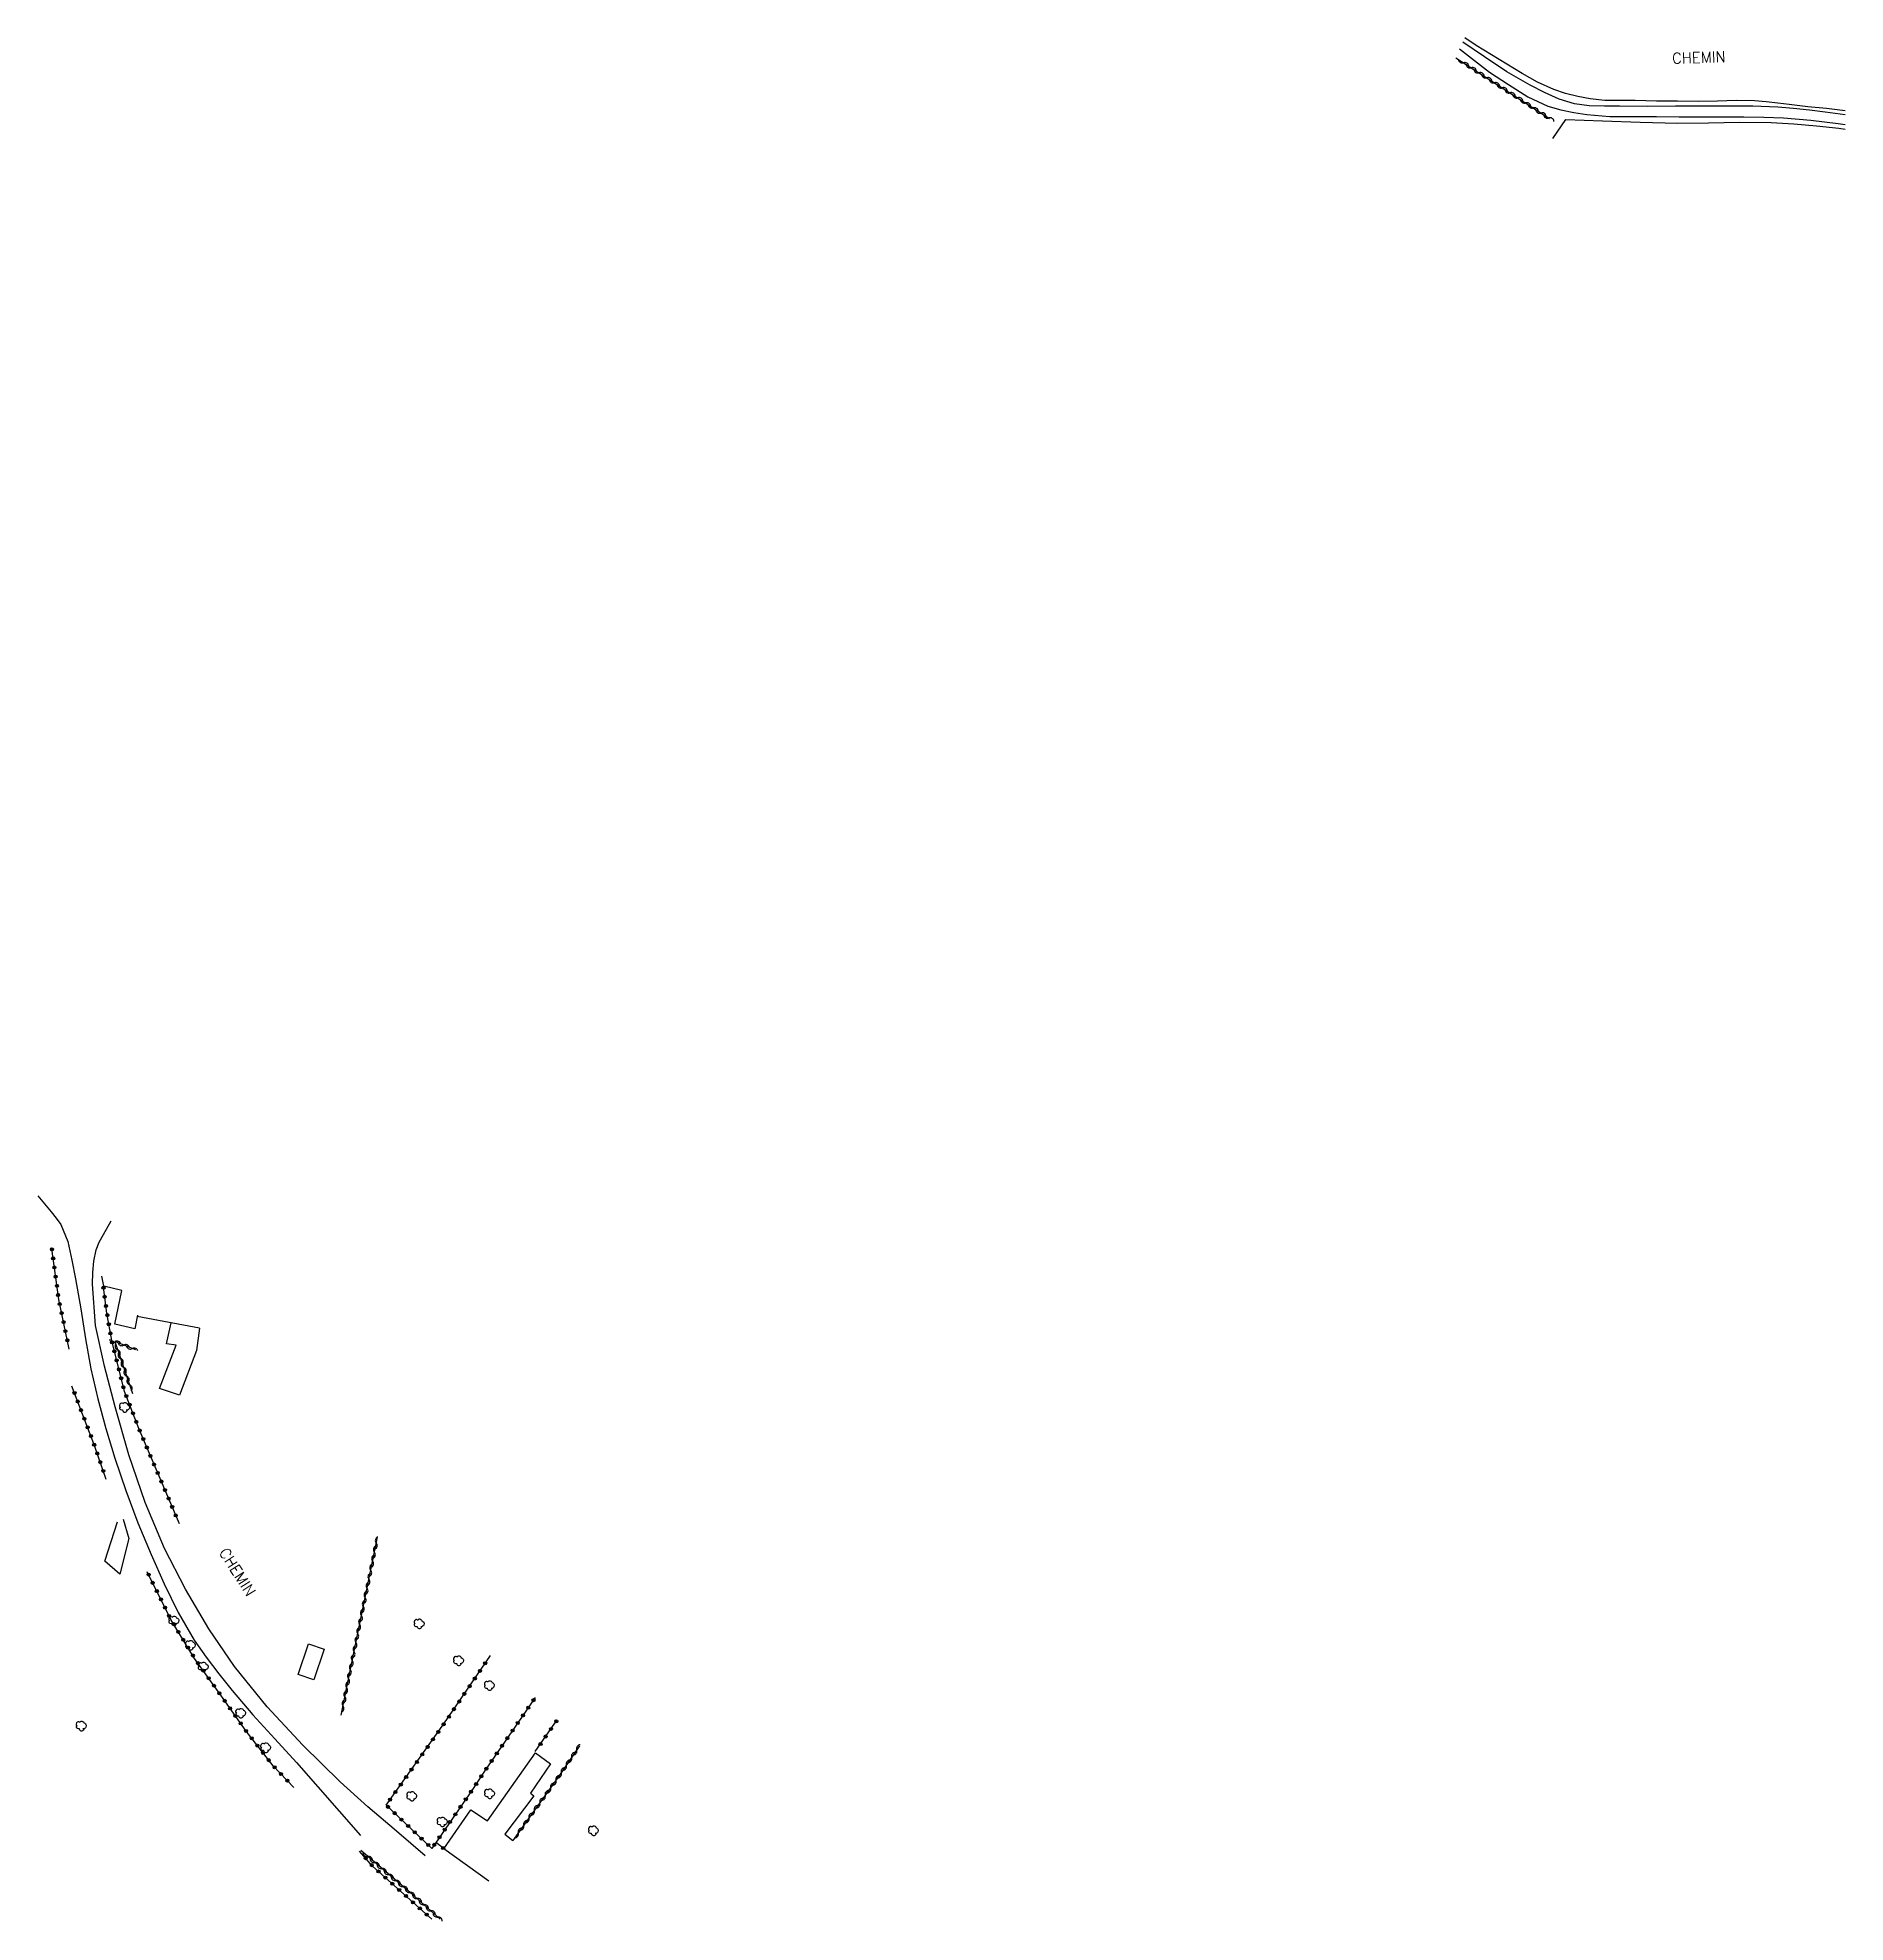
# Model space of a CAD drawing. Header units: millimetres. Extents: x 114000 to 115000, y 120000 to 120927.
# Drawn here: x 114706.3 to 115000, y 119999.5 to 120305.6 of the extents above; entities that cross this region are included whole.
import ezdxf

# ---------------------------------------------------------------- set-up
doc = ezdxf.new("R2010")
doc.units = ezdxf.units.MM
doc.layers.get('0').update_dxf_attribs({"linetype": 'CONTINUOUS'})
for name, color, linetype in [('W0071', 7, 'CONTINUOUS'), ('W0101', 7, 'CONTINUOUS'), ('W0104', 1, 'CONTINUOUS'), ('W0300', 7, 'CONTINUOUS'), ('W0310', 3, 'CONTINUOUS'), ('W0323', 7, 'CONTINUOUS'), ('W0330', 7, 'CONTINUOUS'), ('W0989', 7, 'CONTINUOUS')]:
    doc.layers.add(name, color=color, linetype=linetype)
doc.styles.get("Standard").update_dxf_attribs({"font": 'romans.shx', "width": 0.85})

msp = doc.modelspace()

# ---------------------------------------------------------------- texts
at = {"layer": 'W0989'}
for rotation, p in [(1.8135, (114971.89, 120301.33)), (302.5415, (114735.72, 120059.6))]:
    msp.add_text('CHEMIN', height=1.75, rotation=rotation, dxfattribs=at).set_placement(p)

# ---------------------------------------------------------------- blocks, each defined once
blk = doc.blocks.new('T300')
for p, q in [((-0.8, 0.51), (-0.86, 0.34)), ((-0.86, 0.34), (-0.86, 0.17)), ((-0.86, 0.17), (-0.74, 0.06)), ((-0.69, 0.63), (-0.8, 0.51)), ((-0.8, -0.06), (-0.74, 0.06)), ((-0.74, 0.06), (-0.69, 0.11)), ((-0.57, 0.69), (-0.69, 0.63)), ((-0.46, 0.69), (-0.57, 0.69)), ((-0.29, 0.63), (-0.46, 0.69)), ((-0.29, 0.63), (-0.17, 0.74)), ((-0.23, 0.57), (-0.29, 0.63)), ((-0.17, 0.74), (-0.06, 0.8)), ((-0.06, 0.8), (0.06, 0.8)), ((0.06, 0.8), (0.23, 0.74)), ((0.23, 0.74), (0.34, 0.63)), ((0.34, 0.63), (0.4, 0.51)), ((0.46, 0.46), (0.34, 0.46)), ((0.4, 0.51), (0.4, 0.46)), ((0.57, 0.4), (0.46, 0.46)), ((0.57, 0.4), (0.69, 0.29)), ((0.69, 0.29), (0.74, 0.17)), ((0.74, 0.06), (0.69, -0.17)), ((0.74, 0.17), (0.74, 0.06)), ((-0.8, -0.17), (-0.8, -0.06)), ((-0.8, -0.23), (-0.8, -0.17)), ((-0.74, -0.34), (-0.8, -0.23)), ((-0.69, -0.4), (-0.74, -0.34)), ((-0.51, -0.46), (-0.69, -0.4)), ((-0.4, -0.46), (-0.51, -0.46)), ((-0.4, -0.46), (-0.34, -0.46)), ((-0.34, -0.46), (-0.34, -0.4)), ((-0.34, -0.51), (-0.34, -0.46)), ((-0.29, -0.63), (-0.34, -0.51)), ((-0.17, -0.74), (-0.29, -0.63)), ((-0.06, -0.8), (-0.17, -0.74)), ((0.06, -0.8), (-0.06, -0.8)), ((0.17, -0.74), (0.06, -0.8)), ((0.23, -0.69), (0.17, -0.74)), ((0.29, -0.46), (0.23, -0.46)), ((0.29, -0.63), (0.23, -0.69)), ((0.46, -0.4), (0.29, -0.46)), ((0.34, -0.51), (0.29, -0.63)), ((0.34, -0.51), (0.34, -0.46)), ((0.57, -0.34), (0.46, -0.4)), ((0.63, -0.29), (0.57, -0.34)), ((0.69, -0.17), (0.63, -0.29))]:
    blk.add_line(p, q)
blk = doc.blocks.new('t323o')
at = {"color": 0, "linetype": 'Continuous'}
for radius in [0.25, 0.15]:
    blk.add_circle((0, 0), radius, dxfattribs=at)
blk = doc.blocks.new('t310o')
at = {"color": 0, "linetype": 'Continuous'}
for centre, start, end in [((-0.5, 0.38), 216.8699, 323.1304), ((0.5, -0.37), 36.8699, 143.1303)]:
    blk.add_arc(centre, 0.625, start, end, dxfattribs=at)

# ---------------------------------------------------------------- linework, layer by layer
at = {"layer": 'W0071'}
for points in [[(114937.3, 120303.74), (114942.18, 120299.95), (114945.27, 120297.93), (114948.4, 120295.95), (114951.69, 120294.43), (114953.76, 120293.85), (114955.88, 120293.42), (114958.02, 120293.09), (114961.77, 120292.78), (114965.55, 120292.75), (114969.34, 120292.75), (114972.99, 120292.72), (114976.65, 120292.72), (114980.31, 120292.72)], [(115000, 120293.04), (114996.72, 120293.47), (114994.16, 120293.77), (114991.6, 120294.05), (114989.03, 120294.26), (114985, 120294.43), (114980.96, 120294.44), (114976.92, 120294.44), (114972.39, 120294.43), (114967.85, 120294.39), (114963.33, 120294.45), (114960.87, 120294.46), (114958.41, 120294.5), (114956.01, 120294.81), (114953.54, 120295.59), (114951.15, 120296.68), (114948.81, 120297.87), (114945.03, 120300.02), (114941.4, 120302.44), (114937.86, 120304.82)], [(114980.31, 120292.72), (114983.54, 120292.69), (114986.76, 120292.65), (114989.97, 120292.54), (114994.4, 120292.15), (114998.83, 120291.61), (115000, 120291.45)], [(114706.35, 120117.5), (114708.52, 120114.88), (114709.35, 120113.88), (114710.09, 120112.84), (114711.24, 120110.08), (114711.89, 120107.06), (114712.47, 120104.03), (114713.38, 120099.16), (114714.11, 120094.25), (114714.98, 120089.38), (114716.12, 120084.51), (114717.41, 120079.68), (114718.86, 120074.9), (114720.65, 120069.61), (114722.64, 120064.39), (114724.8, 120059.25), (114726.91, 120054.5), (114729.17, 120049.82), (114731.76, 120045.34), (114733.7, 120042.55), (114735.78, 120039.84), (114737.92, 120037.18), (114741.32, 120033.2), (114744.85, 120029.32), (114748.37, 120025.44), (114751.84, 120021.49), (114755.31, 120017.54), (114758.78, 120013.59)], [(114769.3, 120010.32), (114764.65, 120014.29), (114760, 120018.25), (114755.48, 120022.35), (114749.42, 120028.28), (114743.62, 120034.48), (114738.32, 120041.05), (114734.13, 120047.19), (114730.34, 120053.62), (114726.97, 120060.24), (114723.81, 120067.71), (114721.15, 120075.41), (114718.93, 120083.23), (114717.18, 120089.8), (114715.73, 120096.44), (114715.26, 120103.12), (114715.32, 120105.01), (114715.45, 120106.89), (114715.83, 120108.7), (114716.36, 120109.97), (114717.04, 120111.19), (114718.28, 120113.43)]]:
    msp.add_lwpolyline(points, dxfattribs=at)
at = {"layer": 'W0101'}
msp.add_lwpolyline([(114732.63, 120095.98), (114722.52, 120097.91)], dxfattribs=at)
at = {"layer": 'W0104'}
for points in [[(114722.55, 120098.08), (114722.11, 120095.87), (114718.88, 120096.63), (114720, 120102.12), (114717.08, 120102.8), (114716.75, 120104.44)], [(114732.63, 120095.98), (114732.17, 120092.37), (114729.37, 120085.12), (114726.15, 120086.17), (114728.85, 120093.25), (114727.28, 120093.43), (114728.05, 120096.85)], [(114720.25, 120064.97), (114721.17, 120061.85), (114719.72, 120056.03), (114717.28, 120058.17), (114719.32, 120064.57)], [(114779.63, 120006.2), (114772.35, 120011.43), (114776.72, 120017.8), (114779.43, 120015.97), (114787.2, 120027.03), (114789.65, 120025.23), (114786.4, 120020.48), (114786.95, 120020.05), (114782.23, 120013.83), (114783.53, 120012.82)]]:
    msp.add_lwpolyline(points, dxfattribs=at)
msp.add_lwpolyline([(114752.88, 120043.87), (114751.2, 120038.88), (114748.65, 120039.75), (114750.35, 120044.75)], close=True, dxfattribs=at)
at = {"layer": 'W0310'}
for points in [[(114936.72, 120302.31), (114951.96, 120292.41)], [(114722.28, 120092.45), (114718.88, 120093.83), (114721.75, 120085.37)], [(114755.65, 120033.17), (114757.77, 120043.55), (114761.45, 120061.52), (114761.56, 120062.15)], [(114794.37, 120028.18), (114791.03, 120023.23), (114783.53, 120012.82)], [(114771.73, 120000), (114767.6, 120003.72), (114758.83, 120011.15)]]:
    msp.add_lwpolyline(points, dxfattribs=at)
at = {"layer": 'W0323'}
for points in [[(114711.48, 120092.57), (114709.77, 120100.65), (114708.66, 120108.88)], [(114729.37, 120064.2), (114725.92, 120072.32), (114722.77, 120079.72), (114720.45, 120085.72), (114718.37, 120094), (114717.6, 120098.43), (114717.03, 120102.63)], [(114717.48, 120071.4), (114715.63, 120076.8), (114711.92, 120086.57)], [(114747.95, 120021.43), (114744.6, 120024.92), (114740.23, 120030.55), (114736.2, 120036.23), (114731.85, 120042.37), (114728.05, 120048.57), (114724.15, 120056.43)], [(114787.19, 120036), (114786.15, 120034.52), (114778.95, 120024.05), (114777, 120021.08), (114770.37, 120011.52), (114762.97, 120018.55), (114772.35, 120031.72), (114779.89, 120042.82)], [(114787.17, 120027.23), (114790.76, 120032.37)], [(114772.37, 120011.47), (114771.02, 120012.47)], [(114770.4, 120000), (114760.75, 120008.63), (114758.65, 120011.05)]]:
    msp.add_lwpolyline(points, dxfattribs=at)
at = {"layer": 'W0330'}
for points in [[(114999.98, 120293.7), (114996.95, 120294.03), (114993.93, 120294.35), (114990.9, 120294.68), (114989.02, 120294.9), (114987.13, 120295.13), (114985.25, 120295.28), (114982.25, 120295.35), (114979.23, 120295.25), (114976.22, 120295.2), (114972.75, 120295.22), (114969.32, 120295.27), (114965.85, 120295.35), (114963.4, 120295.35), (114960.95, 120295.38), (114958.53, 120295.62), (114956.53, 120296), (114954.55, 120296.5), (114952.63, 120297.15), (114950.02, 120298.32), (114947.48, 120299.75), (114945, 120301.23), (114940.05, 120304.3), (114938.19, 120305.55), (114938.19, 120305.55)], [(114952.48, 120289.18), (114954.6, 120292.27)], [(114954.6, 120292.27), (114960.58, 120292.05), (114966.65, 120291.83), (114972.72, 120291.7), (114977.8, 120291.75), (114982.88, 120291.85), (114987.97, 120291.77), (114991.63, 120291.55), (114995.3, 120291.25), (114998.95, 120290.85), (115000, 120290.69)]]:
    msp.add_lwpolyline(points, dxfattribs=at)

# ---------------------------------------------------------------- block references
at = {"layer": 'W0300', "rotation": 359.9999899820874}
for p in [(114720.52, 120083.12), (114728.52, 120048.45), (114768.37, 120047.97), (114731.2, 120044.48), (114774.77, 120041.97), (114733.28, 120040.97), (114779.77, 120037.95), (114739.37, 120033.45), (114713.48, 120031.37), (114743.43, 120027.85), (114767.17, 120019.97), (114779.8, 120020.37), (114772.12, 120015.8), (114796.68, 120014.37)]:
    msp.add_blockref('T300', p, dxfattribs=at)
at = {"layer": 'W0310'}
for p, rotation in [((114937.98, 120301.49), 326.9947223800798), ((114939.24, 120300.68), 326.9947223800798), ((114940.5, 120299.86), 326.9947223800798), ((114941.76, 120299.04), 326.9947223800798), ((114943.01, 120298.23), 326.9947223800798), ((114944.27, 120297.41), 326.9947223800798), ((114945.53, 120296.59), 326.9947223800798), ((114946.79, 120295.78), 326.9947223800798), ((114948.05, 120294.96), 326.9947223800798), ((114949.3, 120294.14), 326.9947223800798), ((114950.56, 120293.32), 326.9947223800798), ((114951.82, 120292.51), 326.9947223800798), ((114718.94, 120093.81), 157.8652433366419), ((114719.34, 120092.47), 288.7086042772834), ((114719.83, 120091.05), 288.7086042772834), ((114720.33, 120093.24), 157.8652433366419), ((114721.72, 120092.68), 157.8652433366419), ((114720.31, 120089.63), 288.7086042772834), ((114720.79, 120088.21), 288.7086042772834), ((114721.27, 120086.79), 288.7086042772834), ((114761.06, 120059.62), 78.41559295568229), ((114761.36, 120061.09), 78.41559295568229), ((114760.46, 120056.68), 78.41559295568229), ((114760.76, 120058.15), 78.41559295568229), ((114759.86, 120053.74), 78.41559295568229), ((114760.16, 120055.21), 78.41559295568229), ((114759.25, 120050.8), 78.41559295568229), ((114759.55, 120052.27), 78.41559295568229), ((114758.65, 120047.86), 78.41559295568229), ((114758.95, 120049.33), 78.41559295568229), ((114758.05, 120044.92), 78.41559295568229), ((114758.35, 120046.39), 78.41559295568229), ((114757.45, 120041.99), 78.47586680149685), ((114757.75, 120043.46), 78.47586680149685), ((114756.85, 120039.05), 78.47586680149685), ((114757.15, 120040.52), 78.47586680149685), ((114756.25, 120036.11), 78.47586680149685), ((114756.55, 120037.58), 78.47586680149685), ((114755.95, 120034.64), 78.47586680149685), ((114793.08, 120026.27), 236.0070501173489), ((114793.92, 120027.52), 236.0070501173489), ((114790.54, 120022.56), 234.2443738751622), ((114791.4, 120023.78), 236.0070501173489), ((114792.24, 120025.03), 236.0070501173489), ((114788.79, 120020.12), 234.2443738751622), ((114789.67, 120021.34), 234.2443738751622), ((114786.16, 120016.47), 234.2443738751622), ((114787.04, 120017.69), 234.2443738751622), ((114787.92, 120018.9), 234.2443738751622), ((114784.41, 120014.03), 234.2443738751622), ((114785.29, 120015.25), 234.2443738751622), ((114759.98, 120010.18), 139.7074389557582), ((114761.12, 120009.21), 139.7074389557582), ((114762.27, 120008.24), 139.7074389557582), ((114763.41, 120007.27), 139.7074389557582), ((114764.55, 120006.3), 139.7074389557582), ((114765.7, 120005.33), 139.7074389557582), ((114766.84, 120004.36), 139.7074389557582), ((114767.98, 120003.38), 137.9962184532644), ((114769.09, 120002.37), 137.9962184532644), ((114770.21, 120001.37), 137.9962184532644), ((114771.32, 120000.37), 137.9962184532644)]:
    msp.add_blockref('t310o', p, dxfattribs=dict(at, rotation=rotation))
at = {"layer": 'W0323'}
for p, rotation in [((114708.67, 120108.81), 97.68315144663039), ((114708.87, 120107.33), 97.68315144663039), ((114709.07, 120105.84), 97.68315144663039), ((114709.27, 120104.35), 97.68315144663039), ((114709.47, 120102.87), 97.68315144663039), ((114709.67, 120101.38), 97.68315144663039), ((114709.93, 120099.9), 101.9857930430362), ((114717.04, 120102.56), 97.68844777004223), ((114717.24, 120101.08), 97.68844777004223), ((114710.24, 120098.44), 101.9857930430362), ((114710.55, 120096.97), 101.9857930430362), ((114717.44, 120099.59), 97.68844777004223), ((114717.66, 120098.1), 99.81616337865037), ((114710.86, 120095.5), 101.9857930430362), ((114711.17, 120094.03), 101.9857930430362), ((114717.91, 120096.63), 99.81616337865037), ((114718.17, 120095.15), 99.81616337865037), ((114718.45, 120093.68), 104.1159677724612), ((114718.81, 120092.22), 104.1159677724612), ((114719.18, 120090.77), 104.1159677724612), ((114719.55, 120089.31), 104.1159677724612), ((114719.91, 120087.86), 104.1159677724612), ((114712.33, 120085.48), 110.8300597275671), ((114720.28, 120086.4), 104.1159677724612), ((114720.74, 120084.98), 111.1148988148137), ((114712.86, 120084.08), 110.8300597275671), ((114713.4, 120082.68), 110.8300597275671), ((114721.28, 120083.58), 111.1148988148137), ((114721.82, 120082.18), 111.1148988148137), ((114713.93, 120081.28), 110.8300597275671), ((114714.46, 120079.88), 110.8300597275671), ((114715, 120078.47), 110.8300597275671), ((114722.36, 120080.78), 111.1148988148137), ((114722.91, 120079.38), 113.0582745993742), ((114715.53, 120077.07), 110.8300597275671), ((114716.02, 120075.66), 108.9110800744525), ((114723.5, 120078), 113.0582745993742), ((114724.08, 120076.62), 113.0582745993742), ((114724.67, 120075.24), 113.0582745993742), ((114716.51, 120074.24), 108.9110800744525), ((114717, 120072.82), 108.9110800744525), ((114725.26, 120073.86), 113.0582745993742), ((114725.85, 120072.48), 113.0582745993742), ((114726.43, 120071.1), 113.0271361625713), ((114727.02, 120069.72), 113.0271361625713), ((114727.61, 120068.34), 113.0271361625713), ((114728.19, 120066.96), 113.0271361625713), ((114728.78, 120065.58), 113.0271361625713), ((114724.37, 120055.98), 116.3724316171193), ((114725.04, 120054.64), 116.3724316171193), ((114725.71, 120053.3), 116.3724316171193), ((114726.37, 120051.95), 116.3724316171193), ((114727.04, 120050.61), 116.3724316171193), ((114727.7, 120049.26), 116.3724316171193), ((114728.43, 120047.95), 121.5042667192357), ((114729.21, 120046.67), 121.5042667192357), ((114729.99, 120045.39), 121.5042667192357), ((114730.78, 120044.12), 121.5042667192357), ((114731.56, 120042.84), 121.5042667192357), ((114732.4, 120041.59), 125.3428190407394), ((114779.04, 120041.58), 55.831824464483), ((114733.27, 120040.37), 125.3428190407394), ((114734.13, 120039.15), 125.3428190407394), ((114777.36, 120039.1), 55.831824464483), ((114778.2, 120040.34), 55.831824464483), ((114735, 120037.92), 125.3428190407394), ((114735.87, 120036.7), 125.3428190407394), ((114736.74, 120035.48), 125.3618130083139), ((114775.67, 120036.61), 55.831824464483), ((114776.52, 120037.86), 55.831824464483), ((114786.9, 120035.59), 235.0891731510781), ((114737.61, 120034.25), 125.3618130083139), ((114738.47, 120033.03), 125.3618130083139), ((114773.15, 120032.89), 55.831824464483), ((114773.99, 120034.13), 55.831824464483), ((114774.83, 120035.37), 55.831824464483), ((114785.19, 120033.12), 235.4768436772732), ((114786.04, 120034.36), 235.4768436772732), ((114739.34, 120031.81), 125.3618130083139), ((114740.21, 120030.58), 125.3618130083139), ((114741.13, 120029.4), 127.7847386075756), ((114771.43, 120030.43), 54.52576262129288), ((114772.3, 120031.65), 54.52576262129288), ((114782.64, 120029.42), 235.4768436772732), ((114783.49, 120030.65), 235.4768436772732), ((114784.34, 120031.89), 235.4768436772732), ((114788.88, 120029.69), 55.08059798755055), ((114789.74, 120030.92), 55.08059798755055), ((114790.6, 120032.15), 55.08059798755055), ((114742.05, 120028.21), 127.7847386075756), ((114742.97, 120027.02), 127.7847386075756), ((114768.82, 120026.77), 54.52576262129288), ((114769.69, 120027.99), 54.52576262129288), ((114770.56, 120029.21), 54.52576262129288), ((114780.94, 120026.94), 235.4768436772732), ((114781.79, 120028.18), 235.4768436772732), ((114788.03, 120028.46), 55.08059798755055), ((114743.89, 120025.84), 127.7847386075756), ((114744.83, 120024.68), 133.8766972858767), ((114745.87, 120023.6), 133.8766972858767), ((114767.08, 120024.32), 54.52576262129288), ((114767.95, 120025.54), 54.52576262129288), ((114778.41, 120023.22), 236.6859012578655), ((114779.24, 120024.47), 235.4768436772732), ((114780.09, 120025.71), 235.4768436772732), ((114746.91, 120022.51), 133.8766972858767), ((114764.47, 120020.66), 54.52576262129288), ((114765.34, 120021.88), 54.52576262129288), ((114766.21, 120023.1), 54.52576262129288), ((114776.75, 120020.72), 235.2628213738069), ((114777.58, 120021.97), 236.6859012578655), ((114763.27, 120018.27), 136.4565939773886), ((114763.6, 120019.44), 54.52576262129288), ((114764.35, 120017.23), 136.4565939773886), ((114774.19, 120017.03), 235.2628213738069), ((114775.04, 120018.26), 235.2628213738069), ((114775.9, 120019.49), 235.2628213738069), ((114765.44, 120016.2), 136.4565939773886), ((114766.53, 120015.17), 136.4565939773886), ((114767.61, 120014.13), 136.4565939773886), ((114772.48, 120014.56), 235.2628213738069), ((114773.33, 120015.79), 235.2628213738069), ((114768.7, 120013.1), 136.4565939773886), ((114769.79, 120012.07), 136.4565939773886), ((114770.77, 120012.09), 235.2628213738069), ((114771.62, 120013.33), 235.2628213738069), ((114772.22, 120011.57), 143.4711446328376), ((114759.63, 120009.92), 130.9856028605626), ((114760.62, 120008.79), 130.9856028605626), ((114761.72, 120007.77), 138.1839599422199), ((114762.84, 120006.77), 138.1839599422199), ((114763.95, 120005.77), 138.1839599422199), ((114765.07, 120004.77), 138.1839599422199), ((114766.19, 120003.77), 138.1839599422199), ((114767.31, 120002.77), 138.1839599422199), ((114768.43, 120001.77), 138.1839599422199), ((114769.54, 120000.77), 138.1839599422199)]:
    msp.add_blockref('t323o', p, dxfattribs=dict(at, rotation=rotation))

msp.set_redraw_order([(e.dxf.handle, doc.entitydb.next_handle()) for e in msp.query("TEXT MTEXT ATTDEF DIMENSION ARC_DIMENSION")])  # texts and dimensions are drawn at this point

doc.saveas('drawing.dxf')
